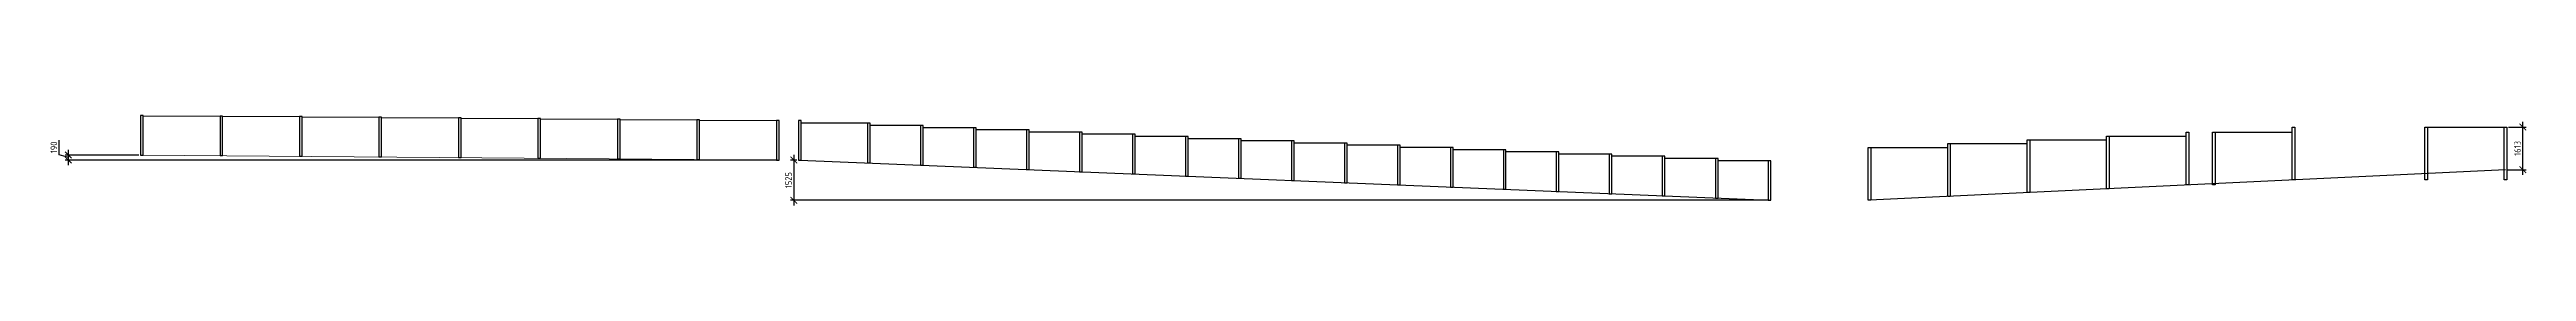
# Model space of a CAD drawing. Header units: millimetres. Extents: x 743280 to 1140305, y -337608 to -106611.
# Drawn here: x 822786 to 916280, y -110026 to -106611 of the extents above; entities that cross this region are included whole.
import ezdxf

# ---------------------------------------------------------------- set-up
doc = ezdxf.new("R2010")
doc.units = ezdxf.units.MM
doc.header["$PDMODE"] = 35
doc.layers.get('Defpoints').update_dxf_attribs({"color": 9})
for name, color, linetype, lineweight in [('ОСНОВНЫЕ', 7, 'Continuous', 30), ('РАЗМЕРЫ', 42, 'Continuous', 13), ('Текст', 7, 'Continuous', 25), ('Фундаменты', 2, 'Continuous', 30), ('Штриховка', 246, 'Continuous', 5)]:
    doc.layers.add(name, color=color, linetype=linetype, lineweight=lineweight)
doc.styles.add('GOST 2.304', font='CS_Gost2304.shx')
doc.dimstyles.new('СПДС', dxfattribs={"dimtxt": 2.5, "dimasz": 2.5, "dimexe": 1.25, "dimexo": 0.625, "dimtad": 1, "dimdec": 0, "dimtxsty": 'GOST 2.304', "dimblk": 'ARCHTICK', "dimblk1": 'ARCHTICK', "dimblk2": 'ARCHTICK', "dimcen": 2.5, "dimdle": 2, "dimadec": 0, "dimazin": 2, "dimtfac": 0.75, "dimtdec": 4, "dimtmove": 1, "dimatfit": 3, "dimfxl": 1, "dimtolj": 1, "dimarcsym": 1})

msp = doc.modelspace()

# ---------------------------------------------------------------- blocks, each defined once
blk = doc.blocks.new('_ArchTick')
at = {"color": 0, "linetype": 'ByBlock', "const_width": 0.15}
blk.add_lwpolyline([(-0.5, -0.5), (0.5, 0.5)], dxfattribs=at)
blk = doc.blocks.new('*D19')
at = {"layer": 'Defpoints', "color": 0, "ltscale": 100, "transparency": 16777216}
for p in [(915534, -107052), (916142, -107052), (915484, -108666)]:
    blk.add_point(p, dxfattribs=at)
at = {"layer": 'РАЗМЕРЫ', "color": 0, "lineweight": -2, "ltscale": 100, "transparency": 16777216}
for p, q in [((915596, -107052), (916267, -107052)), ((916142, -108866), (916142, -106852)), ((915546, -108666), (916267, -108666))]:
    blk.add_line(p, q, dxfattribs=at)
at = {"layer": 'РАЗМЕРЫ', "color": 0, "lineweight": -2, "ltscale": 100, "transparency": 16777216, "xscale": 250, "yscale": 250, "zscale": 250}
for p, rotation in [((916142, -107052), 90), ((916142, -108666), 270)]:
    blk.add_blockref('_ArchTick', p, dxfattribs=dict(at, rotation=rotation))
at = {"layer": 'РАЗМЕРЫ', "color": 0, "ltscale": 100, "transparency": 16777216, "insert": (915942, -107859), "char_height": 250, "attachment_point": 5, "rotation": 90, "style": 'GOST 2.304'}
blk.add_mtext('\\A1;1613', dxfattribs=at)
blk = doc.blocks.new('*D23')
at = {"layer": 'Defpoints', "color": 0, "ltscale": 100, "transparency": 16777216}
for p in [(851062, -108301), (850883, -109826), (887762, -109826)]:
    blk.add_point(p, dxfattribs=at)
at = {"layer": 'РАЗМЕРЫ', "color": 0, "lineweight": -2, "ltscale": 100, "transparency": 16777216}
for p, q in [((850999, -108301), (850758, -108301)), ((850883, -108101), (850883, -110026)), ((887699, -109826), (850758, -109826))]:
    blk.add_line(p, q, dxfattribs=at)
at = {"layer": 'РАЗМЕРЫ', "color": 0, "lineweight": -2, "ltscale": 100, "transparency": 16777216, "xscale": 250, "yscale": 250, "zscale": 250}
for p, rotation in [((850883, -108301), 90), ((850883, -109826), 270)]:
    blk.add_blockref('_ArchTick', p, dxfattribs=dict(at, rotation=rotation))
at = {"layer": 'РАЗМЕРЫ', "color": 0, "ltscale": 100, "transparency": 16777216, "insert": (850681, -109063), "char_height": 250, "attachment_point": 5, "rotation": 90, "style": 'GOST 2.304'}
blk.add_mtext('\\A1;1525', dxfattribs=at)
blk = doc.blocks.new('*D24')
at = {"layer": 'Defpoints', "color": 0, "ltscale": 100, "transparency": 16777216}
for p in [(823496, -108111), (826221, -108111), (850321, -108301)]:
    blk.add_point(p, dxfattribs=at)
at = {"layer": 'РАЗМЕРЫ', "color": 0, "lineweight": -2, "ltscale": 100, "transparency": 16777216}
for p, q in [((823145, -108100), (823145, -107544)), ((823496, -108206), (823145, -108100)), ((826159, -108111), (823371, -108111)), ((850259, -108301), (823371, -108301)), ((823496, -108501), (823496, -107911))]:
    blk.add_line(p, q, dxfattribs=at)
at = {"layer": 'РАЗМЕРЫ', "color": 0, "lineweight": -2, "ltscale": 100, "transparency": 16777216, "xscale": 250, "yscale": 250, "zscale": 250}
for p, rotation in [((823496, -108111), 90), ((823496, -108301), 270)]:
    blk.add_blockref('_ArchTick', p, dxfattribs=dict(at, rotation=rotation))
at = {"layer": 'РАЗМЕРЫ', "color": 0, "ltscale": 100, "transparency": 16777216, "insert": (822950, -107822), "char_height": 250, "attachment_point": 5, "rotation": 90, "style": 'GOST 2.304'}
blk.add_mtext('\\A1;190', dxfattribs=at)

# ---------------------------------------------------------------- dimensions: what is measured, and where the dimension line sits
at = {"layer": 'РАЗМЕРЫ', "ltscale": 100}
for base, p1, p2, picture, middle in [((916141.9, -107052.4), (915483.6, -108665.8), (915533.6, -107052.4), '*D19', (915942, -107859.1)), ((823496.1, -108110.8), (850321.1, -108300.8), (826221.1, -108110.8), '*D24', (822950.4, -108038)), ((850883.3, -109825.8), (851061.6, -108300.8), (887761.6, -109825.8), '*D23', (850681, -109063.3))]:
    dim = msp.add_linear_dim(base=base, p1=p1, p2=p2, angle=90, dimstyle='СПДС', override={"dimscale": 100}, dxfattribs=at)
    dim.commit()
    dim.dimension.update_dxf_attribs({"geometry": picture, "text_midpoint": middle})

# ---------------------------------------------------------------- linework, layer by layer
at = {"layer": 'ОСНОВНЫЕ', "ltscale": 100}
for p, q in [((853661.6, -106909.1), (851161.6, -106909.1)), ((855661.6, -106992.4), (853761.6, -106992.4)), ((857661.6, -107075.8), (855761.6, -107075.8)), ((859661.6, -107159.1), (857761.6, -107159.1)), ((861661.6, -107242.4), (859761.6, -107242.4)), ((863661.6, -107325.8), (861761.6, -107325.8)), ((865661.6, -107409.1), (863761.6, -107409.1)), ((867661.6, -107492.4), (865761.6, -107492.4)), ((851111.6, -108300.8), (887711.6, -109825.8)), ((869661.6, -107575.8), (867761.6, -107575.8)), ((871661.6, -107659.1), (869761.6, -107659.1)), ((873661.6, -107742.4), (871761.6, -107742.4)), ((875661.6, -107825.8), (873761.6, -107825.8)), ((877661.6, -107909.1), (875761.6, -107909.1)), ((879661.6, -107990.4), (877761.6, -107990.4)), ((881661.6, -108075.8), (879761.6, -108075.8)), ((883661.6, -108159.1), (881761.6, -108159.1)), ((885665.1, -108242.6), (883761.6, -108242.6)), ((887661.6, -108325.8), (885765.1, -108325.8))]:
    msp.add_line(p, q, dxfattribs=at)
at = {"layer": 'ОСНОВНЫЕ'}
for p, q in [((900533.6, -107390.8), (903435.9, -107390.8)), ((904533.6, -107245.7), (907433.6, -107245.7)), ((912540.6, -107052.4), (915533.6, -107052.4)), ((891533.6, -107825.8), (894433.6, -107825.8)), ((894533.6, -107680.8), (897433.6, -107680.8)), ((897533.6, -107535.8), (900433.6, -107535.8)), ((915483.6, -108665.8), (891483.6, -109825.8))]:
    msp.add_line(p, q, dxfattribs=at)
for points in [[(900433.6, -107390.8), (900533.6, -107390.8), (900533.6, -109390.8), (900433.6, -109390.8)], [(903435.9, -107245.7), (903535.9, -107245.7), (903535.9, -109245.7), (903435.9, -109245.7)], [(904433.6, -107245.7), (904533.6, -107245.7), (904533.6, -109245.7), (904433.6, -109245.7)], [(915433.6, -107052.4), (915533.6, -107052.4), (915533.6, -109052.4), (915433.6, -109052.4)], [(891433.6, -107825.8), (891533.6, -107825.8), (891533.6, -109825.8), (891433.6, -109825.8)], [(894433.6, -107680.8), (894533.6, -107680.8), (894533.6, -109680.8), (894433.6, -109680.8)], [(897433.6, -107535.8), (897533.6, -107535.8), (897533.6, -109535.8), (897433.6, -109535.8)]]:
    msp.add_lwpolyline(points, close=True, dxfattribs=at)
at = {"layer": 'Текст', "ltscale": 100}
for points in [[(826321.1, -106610.8), (826221.1, -106610.8), (826221.1, -108110.8), (826321.1, -108110.8)], [(829320.9, -106634.5), (829220.9, -106634.5), (829220.9, -108134.5), (829320.9, -108134.5)], [(832320.8, -106658.2), (832220.8, -106658.2), (832220.8, -108158.2), (832320.8, -108158.2)], [(835320.6, -106681.9), (835220.6, -106681.9), (835220.6, -108181.9), (835320.6, -108181.9)], [(838320.4, -106705.6), (838220.4, -106705.6), (838220.4, -108205.6), (838320.4, -108205.6)], [(841320.2, -106729.3), (841220.2, -106729.3), (841220.2, -108229.3), (841320.2, -108229.3)], [(844320, -106753), (844220, -106753), (844220, -108253), (844320, -108253)], [(847319.8, -106776.7), (847219.8, -106776.7), (847219.8, -108276.7), (847319.8, -108276.7)], [(850321.1, -106800.8), (850221.1, -106800.8), (850221.1, -108300.8), (850321.1, -108300.8)], [(851161.6, -106800.8), (851061.6, -106800.8), (851061.6, -108300.8), (851161.6, -108300.8)], [(853761.6, -106909.1), (853661.6, -106909.1), (853661.6, -108409.1), (853761.6, -108409.1)], [(855761.6, -106992.4), (855661.6, -106992.4), (855661.6, -108492.4), (855761.6, -108492.4)], [(857761.6, -107075.8), (857661.6, -107075.8), (857661.6, -108575.8), (857761.6, -108575.8)], [(859761.6, -107159.1), (859661.6, -107159.1), (859661.6, -108659.1), (859761.6, -108659.1)], [(861761.6, -107242.4), (861661.6, -107242.4), (861661.6, -108742.4), (861761.6, -108742.4)], [(863761.6, -107325.8), (863661.6, -107325.8), (863661.6, -108825.8), (863761.6, -108825.8)], [(865761.6, -107409.1), (865661.6, -107409.1), (865661.6, -108909.1), (865761.6, -108909.1)], [(867761.6, -107492.4), (867661.6, -107492.4), (867661.6, -108992.4), (867761.6, -108992.4)], [(869761.6, -107575.8), (869661.6, -107575.8), (869661.6, -109075.8), (869761.6, -109075.8)], [(871761.6, -107659.1), (871661.6, -107659.1), (871661.6, -109159.1), (871761.6, -109159.1)], [(873761.6, -107742.4), (873661.6, -107742.4), (873661.6, -109242.4), (873761.6, -109242.4)], [(875761.6, -107825.8), (875661.6, -107825.8), (875661.6, -109325.8), (875761.6, -109325.8)], [(877761.6, -107909.1), (877661.6, -107909.1), (877661.6, -109409.1), (877761.6, -109409.1)], [(879761.6, -107990.4), (879661.6, -107990.4), (879661.6, -109490.4), (879761.6, -109490.4)], [(881761.6, -108075.8), (881661.6, -108075.8), (881661.6, -109575.8), (881761.6, -109575.8)], [(883761.6, -108159.1), (883661.6, -108159.1), (883661.6, -109659.1), (883761.6, -109659.1)], [(885765.1, -108242.6), (885665.1, -108242.6), (885665.1, -109742.6), (885765.1, -109742.6)], [(887761.6, -108325.8), (887661.6, -108325.8), (887661.6, -109825.8), (887761.6, -109825.8)]]:
    msp.add_lwpolyline(points, close=True, dxfattribs=at)
at = {"layer": 'Фундаменты'}
for points in [[(907433.6, -107052.4), (907533.6, -107052.4), (907533.6, -109052.4), (907433.6, -109052.4)], [(912440.6, -107052.4), (912540.6, -107052.4), (912540.6, -109052.4), (912440.6, -109052.4)]]:
    msp.add_lwpolyline(points, close=True, dxfattribs=at)
at = {"layer": 'Штриховка', "ltscale": 100}
for p, q in [((829220.9, -106634.5), (826321.1, -106634.5)), ((832220.8, -106658.2), (829320.9, -106658.2)), ((835220.6, -106681.9), (832320.8, -106681.9)), ((838220.4, -106705.6), (835320.6, -106705.6)), ((841220.2, -106729.3), (838320.4, -106729.3)), ((844220, -106753), (841320.2, -106753)), ((847219.8, -106776.7), (844320, -106776.7)), ((850221.1, -106800.8), (847319.8, -106800.8)), ((826271.1, -108110.8), (850321.1, -108300.8))]:
    msp.add_line(p, q, dxfattribs=at)

msp.set_redraw_order([(e.dxf.handle, doc.entitydb.next_handle()) for e in msp.query("TEXT MTEXT ATTDEF DIMENSION ARC_DIMENSION")])  # texts and dimensions are drawn at this point

doc.saveas('drawing.dxf')
